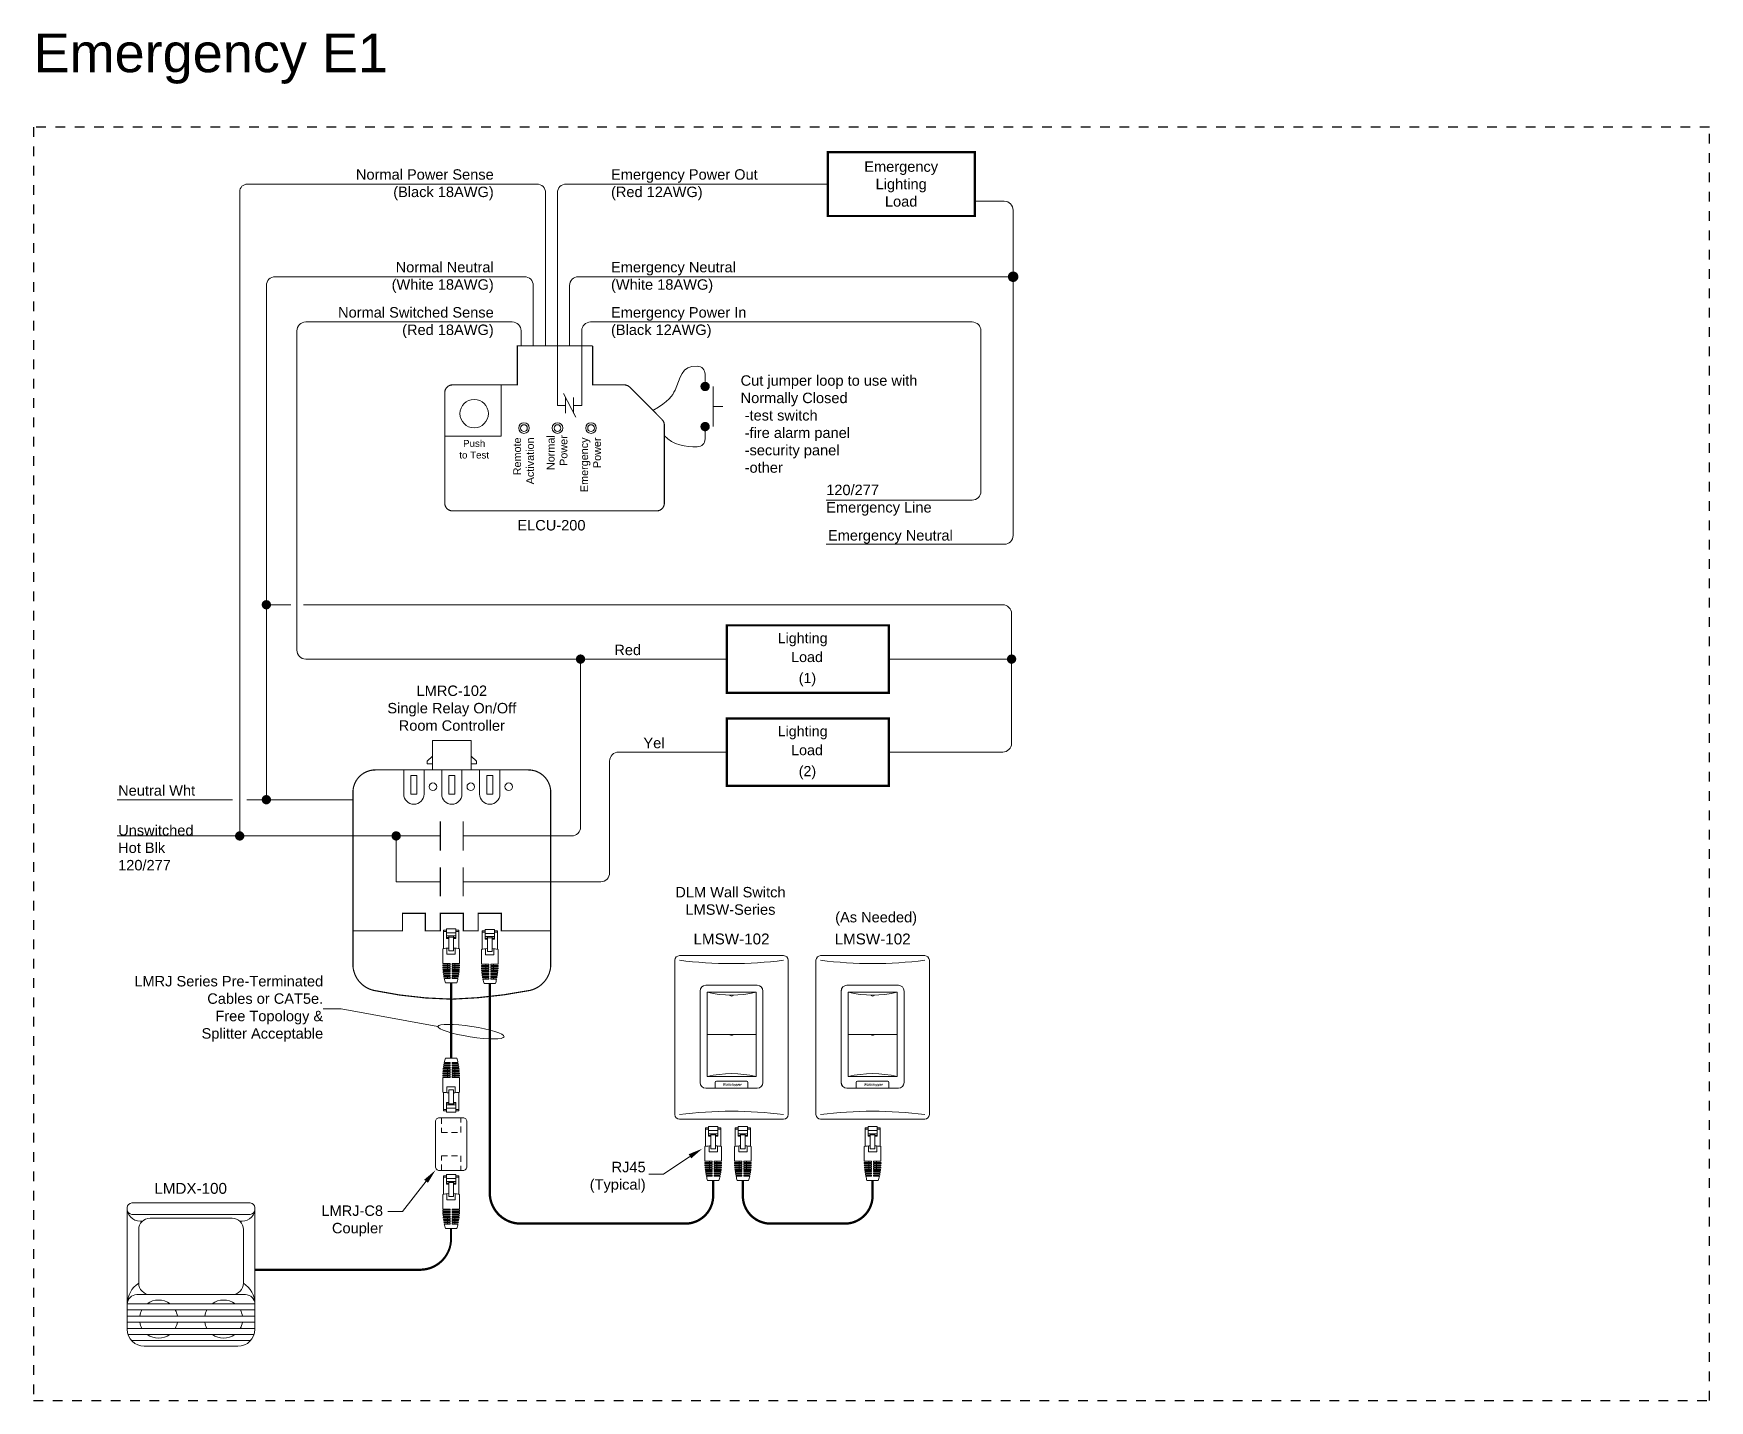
# Model space of a CAD drawing. Header units: inches. Extents: x -60 to 2005, y -577 to 104.
# Drawn here: x 1044.02 to 1087.34, y 3.75 to 39.09 of the extents above; entities that cross this region are included whole.
import ezdxf

# ---------------------------------------------------------------- set-up
doc = ezdxf.new("R2010")
doc.units = ezdxf.units.IN
doc.header["$MEASUREMENT"] = 0
doc.linetypes.add('Demo', pattern=[0.5, 0.25, -0.25])
doc.linetypes.add('HIDDEN', pattern=[0.375, 0.25, -0.125])
doc.layers.get('0').update_dxf_attribs({"lineweight": 5})
doc.layers.add('PS Borders', color=40, linetype='Demo', lineweight=5, plot=False)
for name, color, linetype, lineweight in [('WATTSTOPPER', 160, 'Continuous', 5), ('WS', 3, 'Continuous', 5), ('WS_DETAIL', 7, 'Continuous', 5), ('WS_LineVoltage', 1, 'Continuous', 5)]:
    doc.layers.add(name, color=color, linetype=linetype, lineweight=lineweight)
doc.styles.add('ARIAL', font='arial.ttf')

msp = doc.modelspace()

# ---------------------------------------------------------------- texts
at = {"lineweight": -3, "insert": (1044.019, 39.09), "char_height": 1, "attachment_point": 1, "style": 'ARIAL'}
msp.add_mtext_dynamic_manual_height_columns('Emergency E1', width=21.74617, gutter_width=1, heights=[0], dxfattribs=at)
at = {"insert": (1048.08, 9.374), "char_height": 0.2812, "width": 5.12131, "attachment_point": 2, "style": 'ARIAL'}
msp.add_mtext('LMDX-100', dxfattribs=at)
at = {"layer": 'WS_DETAIL', "style": 'ARIAL'}
for s, p in [('Lighting', (1063.254, 23.328)), ('Load', (1063.603, 22.84)), ('(1)', (1063.798, 22.296)), ('Lighting', (1063.254, 20.922)), ('Load', (1063.603, 20.433)), ('(2)', (1063.798, 19.889))]:
    msp.add_text(s, height=0.2637, dxfattribs=at).set_placement(p)
at = {"layer": 'WS_DETAIL', "color": 7, "style": 'ARIAL'}
for s, insert, char_height, width, attachment_point in [('Normal Power Sense\\P(Black 18AWG)', (1055.914, 35.581), 0.26989, 7.26951, 3), ('Emergency Power Out\\P(Red 12AWG)', (1058.946, 35.581), 0.26989, 7.26951, 1), ('Normal Neutral\\P(White 18AWG)', (1055.914, 33.186), 0.26989, 7.26951, 3), ('Emergency Neutral\\P(White 18AWG)', (1058.946, 33.186), 0.26989, 7.26951, 1), ('Normal Switched Sense\\P(Red 18AWG)', (1055.914, 32.016), 0.26989, 6.90095, 3), ('Emergency Power In\\P(Black 12AWG)', (1058.946, 32.016), 0.26989, 7.26951, 1), ('Cut jumper loop to use with\\PNormally Closed\\P -test switch\\P -fire alarm panel\\P -security panel\\P -other', (1062.296, 30.254), 0.26989, 8.03045, 1), ('Push\\Pto Test', (1055.409, 28.583), 0.1799, 7.26951, 2), ('ELCU-200', (1057.406, 26.513), 0.2699, 6.79077, 2), ('Emergency Neutral', (1064.554, 26.076), 0.26989, 5.12217, 4)]:
    msp.add_mtext(s, dxfattribs=dict(at, insert=insert, char_height=char_height, width=width, attachment_point=attachment_point))
at = {"layer": 'WS_DETAIL', "color": 7, "insert": (1066.446, 35.198), "char_height": 0.2699, "attachment_point": 5, "style": 'ARIAL'}
msp.add_mtext('Emergency\\PLighting\\PLoad', dxfattribs=at)
at = {"layer": 'WS_DETAIL', "char_height": 0.2, "width": 6.43489, "attachment_point": 3, "rotation": 90, "style": 'ARIAL'}
for s, insert in [('Remote\\PActivation', (1056.42, 28.647)), ('Normal\\PPower', (1057.286, 28.704)), ('Emergency\\PPower', (1058.153, 28.647))]:
    msp.add_mtext(s, dxfattribs=dict(at, insert=insert))
at = {"layer": 'WS_DETAIL', "color": 7, "linetype": 'Continuous', "insert": (1064.509, 27.026), "char_height": 0.26989, "width": 3.70222, "attachment_point": 4, "style": 'ARIAL'}
msp.add_mtext('120/277\\PEmergency Line', dxfattribs=at)
at = {"layer": 'WS_DETAIL', "linetype": 'Continuous', "style": 'ARIAL'}
for s, insert, char_height, width, attachment_point in [('Red', (1059.031, 23.153), 0.2699, 6.15853, 4), ('Yel', (1059.784, 20.747), 0.2699, 6.15853, 4), ('Neutral Wht', (1046.206, 19.518), 0.26989, 5.30234, 4), ('Unswitched \\PHot Blk\\P120/277', (1046.206, 18.038), 0.26989, 4.47529, 4), ('DLM Wall Switch\\PLMSW-Series', (1062.033, 16.303), 0.26989, 4.47529, 8), ('(As Needed)', (1065.798, 16.029), 0.26989, 4.47529, 8), ('LMRJ Series Pre-Terminated \\PCables or CAT5e. \\PFree Topology & \\PSplitter Acceptable', (1051.506, 13.874), 0.26989, 6.92856, 6)]:
    msp.add_mtext(s, dxfattribs=dict(at, insert=insert, char_height=char_height, width=width, attachment_point=attachment_point))
at = {"layer": 'WS_DETAIL', "insert": (1054.831, 22.234), "char_height": 0.26989, "width": 5.65768, "attachment_point": 2, "style": 'ARIAL'}
msp.add_mtext('LMRC-102 \\PSingle Relay On/Off \\PRoom Controller', dxfattribs=at)
at = {"layer": 'WS_DETAIL', "color": 0, "insert": (1053.053, 8.792), "char_height": 0.2699, "width": 4.70965, "attachment_point": 3, "style": 'ARIAL'}
msp.add_mtext('LMRJ-C8\\PCoupler', dxfattribs=at)

# ---------------------------------------------------------------- blocks, each defined once
blk = doc.blocks.new('A$C756910A1')
at = {"layer": 'WS_DETAIL'}
for p, q in [((0.15, 6.6), (0.15, 10.17)), ((0.15, 10.17), (0.73, 10.17)), ((0.73, 9.92), (0.15, 9.92)), ((0.73, 10.43), (0.73, 8.56)), ((0.73, 10.43), (2.51, 10.43)), ((2.51, 10.43), (2.51, 8.56)), ((3.08, 10.17), (2.51, 10.17)), ((3.08, 9.92), (2.51, 9.92)), ((3.08, 6.6), (3.08, 10.17)), ((0, 6.56), (0, 3.73)), ((2.51, 9.66), (0.73, 9.66)), ((2.51, 9.06), (0.73, 9.06)), ((0.73, 8.74), (1.17, 8.74)), ((0.73, 8.56), (1.17, 8.56)), ((0.81, 6.7), (0.81, 5.55)), ((1.17, 6.17), (1.17, 9.06)), ((1.17, 8.85), (2.06, 8.85)), ((2.06, 6.17), (2.06, 9.06)), ((2.06, 8.74), (2.51, 8.74)), ((2.51, 8.56), (2.06, 8.56)), ((2.42, 6.7), (2.42, 5.55)), ((3.23, 6.56), (3.23, 3.73)), ((0, 3.73), (1.43, 3.73)), ((0, 3.51), (1.43, 3.51)), ((0.01, 3.29), (1.43, 3.29)), ((0.81, 5.55), (2.42, 5.55)), ((0.89, 3.73), (0.89, 3.51)), ((0.89, 3.29), (0.89, 3.06)), ((1.17, 6.17), (2.06, 6.17)), ((1.43, 3.51), (1.43, 3.73)), ((1.43, 3.06), (1.43, 3.29)), ((1.8, 3.73), (3.23, 3.73)), ((1.8, 3.51), (1.8, 3.73)), ((1.8, 3.51), (3.23, 3.51)), ((1.8, 3.29), (3.23, 3.29)), ((1.8, 3.06), (1.8, 3.29)), ((2.34, 3.73), (2.34, 3.51)), ((2.34, 3.29), (2.34, 3.06)), ((0.02, 3.06), (1.43, 3.06)), ((0.03, 2.84), (1.43, 2.84)), ((0.05, 2.62), (1.43, 2.62)), ((0.07, 2.4), (1.43, 2.4)), ((0.09, 2.18), (1.43, 2.18)), ((0.12, 1.96), (1.43, 1.96)), ((0.15, 1.74), (1.43, 1.74)), ((0.18, 1.52), (1.43, 1.52)), ((0.22, 1.3), (1.43, 1.3)), ((0.26, 1.08), (1.43, 1.08)), ((0.31, 0.86), (1.43, 0.86)), ((0.89, 2.84), (0.89, 2.62)), ((0.89, 2.4), (0.89, 2.18)), ((0.89, 1.96), (0.89, 1.74)), ((0.89, 1.52), (0.89, 1.3)), ((0.89, 1.08), (0.89, 0.86)), ((1.43, 2.62), (1.43, 2.84)), ((1.43, 2.18), (1.43, 2.4)), ((1.43, 1.74), (1.43, 1.96)), ((1.43, 1.3), (1.43, 1.52)), ((1.43, 0.86), (1.43, 1.08)), ((1.8, 3.06), (3.22, 3.06)), ((1.8, 2.84), (3.2, 2.84)), ((1.8, 2.62), (1.8, 2.84)), ((1.8, 2.62), (3.19, 2.62)), ((1.8, 2.4), (3.17, 2.4)), ((1.8, 2.18), (1.8, 2.4)), ((1.8, 2.18), (3.14, 2.18)), ((1.8, 1.96), (3.12, 1.96)), ((1.8, 1.74), (1.8, 1.96)), ((1.8, 1.74), (3.09, 1.74)), ((1.8, 1.52), (3.05, 1.52)), ((1.8, 1.3), (1.8, 1.52)), ((1.8, 1.3), (3.01, 1.3)), ((1.8, 1.08), (2.97, 1.08)), ((1.8, 0.86), (1.8, 1.08)), ((1.8, 0.86), (2.92, 0.86)), ((2.34, 2.84), (2.34, 2.62)), ((2.34, 2.4), (2.34, 2.18)), ((2.34, 1.96), (2.34, 1.74)), ((2.34, 1.52), (2.34, 1.3)), ((2.34, 1.08), (2.34, 0.86)), ((2.69, 0), (0.52, 0))]:
    blk.add_line(p, q, dxfattribs=at)
for centre, radius, start, end in [((1.62, -0.58), 7.33, 93.502, 102.7411), ((1.62, -0.58), 7.33, 77.2589, 86.498), ((13.49, 3.73), 13.49, 180.937, 181.8742), ((-10.25, 3.73), 13.49, 358.1258, 359.063), ((13.49, 3.73), 13.49, 182.8119, 183.7504), ((13.49, 3.73), 13.49, 184.6899, 185.6307), ((13.49, 3.73), 13.49, 186.573, 187.5171), ((13.49, 3.73), 13.49, 188.4632, 189.4117), ((13.49, 3.73), 13.49, 190.3627, 191.3167), ((13.49, 3.73), 13.49, 192.2739, 196.0379), ((-10.25, 3.73), 13.49, 343.9621, 347.7261), ((-10.25, 3.73), 13.49, 348.6833, 349.6373), ((-10.25, 3.73), 13.49, 350.5883, 351.5368), ((-10.25, 3.73), 13.49, 352.4829, 353.427), ((-10.25, 3.73), 13.49, 354.3693, 355.3101), ((-10.25, 3.73), 13.49, 356.2496, 357.1881)]:
    blk.add_arc(centre, radius, start, end, dxfattribs=at)
blk = doc.blocks.new('A$C28216DC1')
at = {"layer": 'WS_DETAIL'}
blk.add_lwpolyline([(22.84, 8.11), (17.13, 4.27), (13.98, 4.27)], dxfattribs=at)
blk.add_solid([(23.11, 7.67), (22.56, 8.56), (25.52, 9.76)], dxfattribs=at)
at = {"layer": 'WS_DETAIL', "linetype": 'Continuous', "insert": (13.29, 3.59), "char_height": 2.25, "width": 37.309, "attachment_point": 6, "style": 'ARIAL'}
blk.add_mtext('\\pi29.81;RJ45\\P\\pi22.42;(Typical)', dxfattribs=at)
blk = doc.blocks.new('A$C6E7233CE')
at = {"layer": 'WATTSTOPPER', "color": 0, "linetype": 'HIDDEN'}
for p, q in [((0.606, 1.048), (0, 1.048)), ((0.606, 0.256), (0.606, 1.048)), ((1.576, 0.256), (1.576, 1.048)), ((1.576, 1.048), (2.182, 1.048)), ((0, 0.256), (0.606, 0.256)), ((2.182, 0.256), (1.576, 0.256))]:
    blk.add_line(p, q, dxfattribs=at)
at = {"layer": 'WATTSTOPPER', "color": 0}
for p, q in [((0, 0.256), (0, 1.048)), ((2.182, 0.256), (2.182, 1.048))]:
    blk.add_line(p, q, dxfattribs=at)
for points in [[(0, 1.048), (0, 1.143, -0.414214), (0.16, 1.303), (2.022, 1.303, -0.414214), (2.182, 1.143), (2.182, 1.048)], [(2.182, 0.256), (2.182, 0.16, -0.414214), (2.022, 0), (0.16, 0, -0.414214), (0, 0.16), (0, 0.256)]]:
    blk.add_lwpolyline(points, format="xyb", dxfattribs=at)
blk = doc.blocks.new('WallPlate1Gang')
for p, q in [((-11.72, 0.96), (-11.72, 32.87)), ((-10.76, 33.83), (10.76, 33.83)), ((11.72, 32.87), (11.72, 0.96)), ((-6.49, 26.51), (-6.49, 7.57)), ((-5.31, 27.69), (5.31, 27.69)), ((6.49, 26.51), (6.49, 7.57)), ((5.31, 6.39), (-5.31, 6.39)), ((-10.76, 0), (10.76, 0))]:
    blk.add_line(p, q)
for centre, radius, start, end in [((-10.76, 32.87), 0.96, 90, 180), ((0, 117.5), 85.31, 262.7571, 277.2429), ((10.76, 32.87), 0.96, 0, 90), ((-5.31, 26.51), 1.18, 90, 180), ((5.31, 26.51), 1.18, 0, 90), ((-5.31, 7.57), 1.18, 180, 270), ((5.31, 7.57), 1.18, 270, 0), ((-10.76, 0.96), 0.96, 180, 270), ((0, -83.67), 85.31, 82.7571, 97.2429), ((10.76, 0.96), 0.96, 270, 0)]:
    blk.add_arc(centre, radius, start, end)
blk = doc.blocks.new('*U137')
blk.add_blockref('WallPlate1Gang', (0, -0.01))
blk = doc.blocks.new('*U251')
for p, q in [((-5.32, 21.31), (5.32, 21.31)), ((-6.5, 20.13), (-6.5, 1.18)), ((-5.07, 2.44), (-5.07, 19.89)), ((-5.07, 19.89), (5.07, 19.89)), ((-5.07, 19.89), (5.07, 19.89)), ((-0.33, 19.29), (-0.33, 19.19)), ((0.33, 19.29), (0.33, 19.19)), ((5.07, 19.89), (5.07, 2.44)), ((6.5, 20.13), (6.5, 1.18)), ((-5.07, 11.16), (0, 11.16)), ((-0.33, 11.17), (-0.33, 11.06)), ((0, 11.16), (5.07, 11.16)), ((0.33, 11.17), (0.33, 11.06)), ((5.32, 0), (-5.32, 0)), ((5.07, 2.44), (-5.07, 2.44)), ((-3.38, 1.24), (-3.38, 0)), ((3.14, 1.48), (-3.14, 1.48)), ((3.38, 1.24), (3.38, 0))]:
    blk.add_line(p, q)
for centre, radius, start, end in [((-5.32, 20.13), 1.18, 90, 180), ((5.32, 20.13), 1.18, 0, 90), ((0, 41.25), 21.96, 256.6482, 283.3518), ((0, 19.73), 0.639, 238.6629, 301.3371), ((0, 11.61), 0.639, 238.6629, 301.3371), ((-5.32, 1.18), 1.18, 180, 270), ((0, -18.92), 21.96, 76.6482, 103.3518), ((-3.14, 1.24), 0.239, 90, 180), ((3.14, 1.24), 0.239, 0, 90), ((5.32, 1.18), 1.18, 270, 0)]:
    blk.add_arc(centre, radius, start, end)
at = {"style": 'ARIAL'}
for s, insert, char_height, width, attachment_point in [('LMSW-102', (0, 32.02), 2.25, 40.9705, 2), ('{\\fArial|b1|i1|c0|p34;Wattstopper}', (-1.79, 1.04), 0.4798, 3.7953, 1)]:
    blk.add_mtext(s, dxfattribs=dict(at, insert=insert, char_height=char_height, width=width, attachment_point=attachment_point))

# ---------------------------------------------------------------- linework, layer by layer
for p, q in [((1046.442, 8.735), (1046.442, 8.683)), ((1046.443, 8.669), (1046.443, 5.59)), ((1046.563, 8.856), (1049.62, 8.856)), ((1049.74, 8.669), (1049.74, 5.59)), ((1049.741, 8.735), (1049.741, 8.683)), ((1049.62, 8.562), (1046.563, 8.562)), ((1049.152, 8.461), (1047.031, 8.461)), ((1046.738, 8.168), (1046.738, 6.781)), ((1049.445, 8.168), (1049.445, 6.781)), ((1049.74, 6.249), (1046.443, 6.249)), ((1049.74, 6.09), (1046.443, 6.09)), ((1049.496, 6.488), (1046.687, 6.488)), ((1049.74, 5.932), (1046.443, 5.932)), ((1049.74, 5.774), (1046.443, 5.774)), ((1049.74, 5.615), (1046.443, 5.615)), ((1049.719, 5.457), (1046.464, 5.457)), ((1049.629, 5.298), (1046.554, 5.298)), ((1049.301, 5.152), (1046.882, 5.152))]:
    msp.add_line(p, q)
for centre, radius, start, end in [((1046.563, 8.735), 0.121, 90, 180), ((1046.563, 8.683), 0.121, 180, 270), ((1046.778, 8.724), 0.34, 189.3383, 280.3118), ((1049.405, 8.724), 0.34, 259.6882, 350.6617), ((1049.62, 8.735), 0.121, 0, 90), ((1049.62, 8.683), 0.121, 270, 0), ((1047.031, 8.168), 0.293, 90, 180), ((1049.152, 8.168), 0.293, 0, 90), ((1047.075, 6.246), 0.632, 122.1791, 180.2423), ((1047.031, 6.781), 0.293, 180, 270), ((1049.152, 6.781), 0.293, 270, 0), ((1049.108, 6.246), 0.632, 359.7577, 57.8209), ((1046.687, 6.243), 0.244, 90, 180), ((1047.251, 5.854), 0.493, 151.3746, 170.9384), ((1047.251, 5.854), 0.493, 53.1936, 126.8064), ((1047.251, 5.854), 0.493, 9.0616, 28.6254), ((1048.932, 5.854), 0.493, 151.3746, 170.9384), ((1048.932, 5.854), 0.493, 53.1936, 126.8064), ((1048.932, 5.854), 0.493, 9.0616, 28.6254), ((1049.496, 6.243), 0.244, 0, 90), ((1047.251, 5.854), 0.493, 189.4443, 209.0566), ((1047.251, 5.854), 0.493, 330.9434, 350.5557), ((1048.932, 5.854), 0.493, 189.4443, 209.0566), ((1048.932, 5.854), 0.493, 330.9434, 350.5557), ((1046.882, 5.59), 0.439, 180, 270), ((1047.251, 5.854), 0.493, 233.8289, 306.1711), ((1048.932, 5.854), 0.493, 233.8289, 306.1711), ((1049.301, 5.59), 0.439, 270, 0)]:
    msp.add_arc(centre, radius, start, end)
at = {"layer": 'PS Borders', "lineweight": -3}
msp.add_lwpolyline([(1044.019, 3.75), (1087.339, 3.75), (1087.339, 36.666), (1044.019, 36.666)], close=True, dxfattribs=at)
at = {"layer": 'WS', "const_width": 0.06}
msp.add_lwpolyline([(1054.811, 14.545), (1054.811, 12.604)], dxfattribs=at)
for points in [[(1061.586, 9.433), (1061.586, 9.042, -0.414214), (1060.866, 8.322), (1056.611, 8.322, -0.414214), (1055.811, 9.122), (1055.811, 14.528)], [(1062.353, 9.433), (1062.353, 9.042, 0.414214), (1063.073, 8.322), (1064.987, 8.322, 0.414214), (1065.707, 9.042), (1065.707, 9.433)]]:
    msp.add_lwpolyline(points, format="xyb", dxfattribs=at)
at = {"layer": 'WS'}
msp.add_lwpolyline([(1054.811, 8.197, 0.05, 0.05, 0), (1054.811, 7.93, 0.05, 0.06, -0.414214), (1054.011, 7.13, 0.06, 0.06, 0), (1049.74, 7.13, 0.06, 0.06, 0)], format="xyseb", dxfattribs=at)
at = {"layer": 'WS_DETAIL', "color": 7}
for p, q in [((1056.11, 28.679), (1056.11, 30.006)), ((1061.378, 30.285), (1061.378, 29.965)), ((1061.589, 29.965), (1061.589, 28.928)), ((1061.84, 29.447), (1061.589, 29.447)), ((1054.649, 28.679), (1056.11, 28.679)), ((1061.378, 28.928), (1061.378, 28.608))]:
    msp.add_line(p, q, dxfattribs=at)
at = {"layer": 'WS_DETAIL'}
for p, q in [((1057.768, 29.476), (1057.559, 29.476)), ((1057.714, 29.781), (1058.033, 29.172)), ((1057.768, 29.275), (1057.768, 29.677)), ((1057.979, 29.677), (1057.979, 29.275)), ((1058.191, 29.476), (1057.979, 29.476)), ((1054.328, 20.812), (1054.328, 20.052)), ((1055.335, 20.812), (1054.328, 20.812)), ((1055.335, 20.812), (1055.335, 20.052)), ((1054.328, 20.404), (1054.195, 20.282)), ((1055.335, 20.404), (1055.468, 20.282)), ((1053.589, 20.052), (1053.589, 19.427)), ((1054.113, 19.427), (1054.113, 20.052)), ((1054.195, 20.282), (1054.195, 20.212)), ((1054.195, 20.212), (1054.328, 20.212)), ((1054.57, 19.427), (1054.57, 20.052)), ((1055.093, 20.052), (1055.093, 19.427)), ((1055.468, 20.212), (1055.335, 20.212)), ((1055.468, 20.282), (1055.468, 20.212)), ((1055.55, 19.427), (1055.55, 20.052)), ((1056.074, 20.052), (1056.074, 19.427)), ((1054.534, 18.717), (1054.534, 17.972)), ((1054.535, 18.717), (1054.535, 17.972)), ((1055.128, 18.717), (1055.128, 17.972)), ((1055.128, 18.717), (1055.128, 17.972)), ((1054.534, 17.532), (1054.534, 16.787)), ((1054.535, 17.532), (1054.535, 16.787)), ((1055.128, 17.532), (1055.128, 16.787)), ((1055.128, 17.532), (1055.128, 16.787)), ((1051.972, 13.874), (1051.506, 13.874)), ((1054.165, 9.417), (1053.553, 8.638)), ((1053.553, 8.638), (1053.177, 8.638))]:
    msp.add_line(p, q, dxfattribs=at)
at = {"layer": 'WS_DETAIL', "linetype": 'Continuous'}
msp.add_line((1051.972, 13.874), (1054.473, 13.418), dxfattribs=at)
at = {"layer": 'WS_DETAIL', "color": 7, "linetype": 'Continuous', "const_width": 0.0568}
msp.add_lwpolyline([(1064.552, 34.372), (1068.348, 34.372), (1068.348, 36.023), (1064.552, 36.023)], close=True, dxfattribs=at)
at = {"layer": 'WS_DETAIL', "linetype": 'Continuous', "const_width": 0.03}
for points in [[(1058.473, 31.014), (1058.473, 30.006), (1059.288, 30.006, -0.199289), (1059.43, 29.947), (1060.266, 29.109, -0.198535), (1060.324, 28.968), (1060.324, 26.948, -0.414214), (1060.124, 26.748), (1054.849, 26.748, -0.414214), (1054.649, 26.948), (1054.649, 27.105)], [(1054.649, 27.105), (1054.649, 29.806, -0.414214), (1054.849, 30.006), (1056.524, 30.006), (1056.524, 31.014), (1057.406, 31.014), (1058.473, 31.014)], [(1054.83, 14.125, -0.048346), (1052.815, 14.351, -0.329956), (1052.275, 14.982), (1052.275, 19.474, -0.414214), (1052.854, 20.052), (1056.809, 20.052, -0.414214), (1057.388, 19.474), (1057.388, 18.572), (1057.388, 16.828), (1057.388, 14.982, -0.329956), (1056.848, 14.351, -0.0415), (1054.83, 14.125, -0.024292)]]:
    msp.add_lwpolyline(points, format="xyb", dxfattribs=at)
at = {"layer": 'WS_DETAIL', "color": 7, "linetype": 'Continuous', "const_width": 0.121}
for points in [[(1061.318, 29.965, -1), (1061.439, 29.965, -1)], [(1061.318, 28.928, 1), (1061.439, 28.928, 1)]]:
    msp.add_lwpolyline(points, format="xyb", close=True, dxfattribs=at)
at = {"layer": 'WS_DETAIL', "linetype": 'Continuous', "const_width": 0.06}
for points in [[(1061.94, 22.045), (1066.126, 22.045), (1066.126, 23.79), (1061.94, 23.79)], [(1066.126, 19.639), (1066.126, 21.383), (1061.94, 21.383), (1061.94, 19.639)]]:
    msp.add_lwpolyline(points, close=True, dxfattribs=at)
at = {"layer": 'WS_DETAIL'}
for points in [[(1053.772, 19.427), (1053.93, 19.427), (1053.93, 19.91), (1053.772, 19.91)], [(1054.752, 19.427), (1054.911, 19.427), (1054.911, 19.91), (1054.752, 19.91)], [(1055.733, 19.427), (1055.891, 19.427), (1055.891, 19.91), (1055.733, 19.91)]]:
    msp.add_lwpolyline(points, close=True, dxfattribs=at)
at = {"layer": 'WS_DETAIL', "const_width": 0.03}
msp.add_lwpolyline([(1052.275, 15.89), (1053.554, 15.89), (1053.554, 16.346), (1054.148, 16.346), (1054.148, 15.89), (1054.534, 15.89), (1054.534, 16.346), (1055.129, 16.346), (1055.129, 15.89), (1055.514, 15.89), (1055.514, 16.346), (1056.109, 16.346), (1056.109, 15.89), (1057.388, 15.89)], dxfattribs=at)
at = {"layer": 'WS_DETAIL', "color": 7}
msp.add_circle((1055.409, 29.264), 0.367, dxfattribs=at)
at = {"layer": 'WS_DETAIL'}
for centre, radius in [((1056.696, 28.89), 0.137), ((1057.562, 28.89), 0.137), ((1058.429, 28.89), 0.137), ((1056.696, 28.89), 0.0865), ((1057.562, 28.89), 0.0865), ((1058.429, 28.89), 0.0865), ((1054.341, 19.616), 0.0983), ((1055.322, 19.616), 0.0983), ((1056.302, 19.616), 0.0983)]:
    msp.add_circle(centre, radius, dxfattribs=at)
at = {"layer": 'WS_DETAIL', "color": 7}
for centre, start, end in [((1061.177, 30.285), 0, 90), ((1061.177, 28.608), 270, 0)]:
    msp.add_arc(centre, 0.202, start, end, dxfattribs=at)
at = {"layer": 'WS_DETAIL'}
for centre in [(1053.851, 19.427), (1054.831, 19.427), (1055.812, 19.427)]:
    msp.add_arc(centre, 0.262, 180, 0, dxfattribs=at)
at = {"layer": 'WS_DETAIL', "extrusion": (0, 0, -1)}
msp.add_ellipse((1055.326, 13.286), major_axis=(-0.854, 0.132), ratio=0.15592, dxfattribs=at)
at = {"layer": 'WS_DETAIL', "color": 7}
msp.add_open_spline([(1060.028, 29.347), (1060.444, 29.588), (1060.721, 29.996), (1060.76, 30.518), (1061.177, 30.486)], degree=3, knots=[0, 0, 0, 0, 0.853506, 2.600202, 2.600202, 2.600202, 2.600202], dxfattribs=at)
msp.add_open_spline([(1060.324, 28.697), (1060.553, 28.454), (1060.875, 28.389), (1061.177, 28.407)], degree=3, dxfattribs=at)
at = {"layer": 'WS_DETAIL'}
msp.add_solid([(1054.213, 9.377), (1054.117, 9.458), (1054.41, 9.705)], dxfattribs=at)
at = {"layer": 'WS_LineVoltage'}
for p, q in [((1049.548, 35.198), (1057.028, 35.198)), ((1064.552, 35.198), (1057.785, 35.198)), ((1049.348, 18.345), (1049.348, 34.998)), ((1057.253, 31.014), (1057.253, 34.972)), ((1057.559, 29.476), (1057.559, 34.972)), ((1068.348, 34.753), (1069.11, 34.753)), ((1069.34, 34.523), (1069.34, 26.114)), ((1050.037, 32.573), (1050.037, 19.282)), ((1050.267, 32.802), (1056.711, 32.802)), ((1056.937, 31.014), (1056.937, 32.577)), ((1057.875, 31.014), (1057.875, 32.577)), ((1069.34, 32.802), (1058.101, 32.802)), ((1051.056, 31.632), (1056.395, 31.632)), ((1068.281, 31.632), (1058.417, 31.632)), ((1050.826, 23.147), (1050.826, 31.402)), ((1056.621, 31.014), (1056.621, 31.406)), ((1058.191, 29.476), (1058.191, 31.406)), ((1064.509, 27.026), (1068.281, 27.026)), ((1069.11, 25.884), (1064.509, 25.884)), ((1050.667, 24.322), (1050.037, 24.322)), ((1069.07, 24.322), (1050.994, 24.322)), ((1069.3, 24.092), (1069.3, 20.741)), ((1058.158, 22.917), (1051.056, 22.917)), ((1069.3, 22.917), (1066.126, 22.917)), ((1066.126, 20.511), (1069.07, 20.511))]:
    msp.add_line(p, q, dxfattribs=at)
at = {"layer": 'WS_LineVoltage', "linetype": 'Continuous'}
msp.add_line((1068.507, 31.406), (1068.507, 27.252), dxfattribs=at)
at = {"layer": 'WS_LineVoltage', "linetype": 'Continuous', "const_width": 0.136}
msp.add_lwpolyline([(1069.272, 32.802, 1), (1069.408, 32.802, 1)], format="xyb", close=True, dxfattribs=at)
at = {"layer": 'WS_LineVoltage', "const_width": 0.12}
for points in [[(1049.977, 24.322, 1), (1050.097, 24.322, 1)], [(1058.098, 22.917, 1), (1058.218, 22.917, 1)], [(1069.24, 22.917, 1), (1069.36, 22.917, 1)], [(1049.977, 19.282, 1), (1050.097, 19.282, 1)], [(1049.288, 18.345, 1), (1049.408, 18.345, 1)], [(1053.332, 18.345, 1), (1053.452, 18.345, 1)]]:
    msp.add_lwpolyline(points, format="xyb", close=True, dxfattribs=at)
at = {"layer": 'WS_LineVoltage'}
for points in [[(1061.94, 22.917), (1058.158, 22.917), (1058.158, 18.575, -0.414214), (1057.928, 18.345), (1055.128, 18.345)], [(1061.94, 20.511), (1059.141, 20.511, 0.414214), (1058.911, 20.281), (1058.911, 17.39, -0.414214), (1058.681, 17.16), (1055.128, 17.16)]]:
    msp.add_lwpolyline(points, format="xyb", dxfattribs=at)
for points in [[(1049.159, 19.282), (1046.18, 19.282)], [(1052.275, 19.282), (1049.529, 19.282)], [(1054.535, 18.345), (1046.18, 18.345)], [(1054.535, 17.16), (1053.392, 17.16), (1053.392, 18.285)]]:
    msp.add_lwpolyline(points, dxfattribs=at)
for centre, radius, start, end in [((1049.548, 34.998), 0.2, 90, 180), ((1057.028, 34.972), 0.226, 0, 90), ((1057.785, 34.972), 0.226, 90, 180), ((1069.11, 34.523), 0.23, 0, 90), ((1050.267, 32.573), 0.23, 90, 180), ((1056.711, 32.577), 0.226, 0, 90), ((1058.101, 32.577), 0.226, 90, 180), ((1051.056, 31.402), 0.23, 90, 180), ((1056.395, 31.406), 0.226, 0, 90), ((1058.417, 31.406), 0.226, 90, 180), ((1068.281, 31.406), 0.226, 0, 90), ((1068.281, 27.252), 0.226, 270, 0), ((1069.11, 26.114), 0.23, 270, 0), ((1069.07, 24.092), 0.23, 0, 90), ((1051.056, 23.147), 0.23, 180, 270), ((1069.07, 20.741), 0.23, 270, 0)]:
    msp.add_arc(centre, radius, start, end, dxfattribs=at)

# ---------------------------------------------------------------- block references
at = {"xscale": 0.125, "yscale": 0.125, "zscale": 0.125}
for name, p in [('*U251', (1062.061, 11.82)), ('*U251', (1065.708, 11.82)), ('*U137', (1062.061, 11.023)), ('*U137', (1065.709, 11.023))]:
    msp.add_blockref(name, p, dxfattribs=at)
at = {"layer": 'WS_DETAIL'}
for name, p, xscale, yscale, zscale in [('A$C756910A1', (1054.596, 14.545), 0.1340402047097009, 0.1340402047097009, 0.1340402047097009), ('A$C756910A1', (1055.595, 14.528), 0.1340402047097009, 0.1340402047097009, 0.1340402047097009), ('A$C756910A1', (1061.371, 9.433), 0.1340402047097009, 0.1340402047097009, 0.1340402047097009), ('A$C756910A1', (1062.138, 9.433), 0.1340402047097009, 0.1340402047097009, 0.1340402047097009), ('A$C756910A1', (1065.491, 9.433), 0.1340402047097009, 0.1340402047097009, 0.1340402047097009), ('A$C28216DC1', (1058.247, 9.089), 0.1199519999999974, 0.1199519999999974, 0.1199519999999974), ('A$C756910A1', (1054.596, 8.197), 0.1340402047097009, 0.1340402047097009, 0.1340402047097009)]:
    msp.add_blockref(name, p, dxfattribs=dict(at, xscale=xscale, yscale=yscale, zscale=zscale))
at = {"layer": 'WS_DETAIL', "extrusion": (0, 0, -1), "xscale": 0.1340402047097009, "yscale": 0.1340402047097009, "zscale": -0.1340402047096989, "rotation": 180}
msp.add_blockref('A$C756910A1', (-1054.596, 12.604), dxfattribs=at)
at = {"layer": 'WS_DETAIL', "xscale": 0.6240035216140392, "yscale": 0.6240035216140392, "zscale": 0.6240035216140392, "rotation": 270}
msp.add_blockref('A$C6E7233CE', (1054.406, 11.059), dxfattribs=at)

msp.set_redraw_order([(e.dxf.handle, doc.entitydb.next_handle()) for e in msp.query("TEXT MTEXT ATTDEF DIMENSION ARC_DIMENSION")])  # texts and dimensions are drawn at this point

doc.saveas('drawing.dxf')
